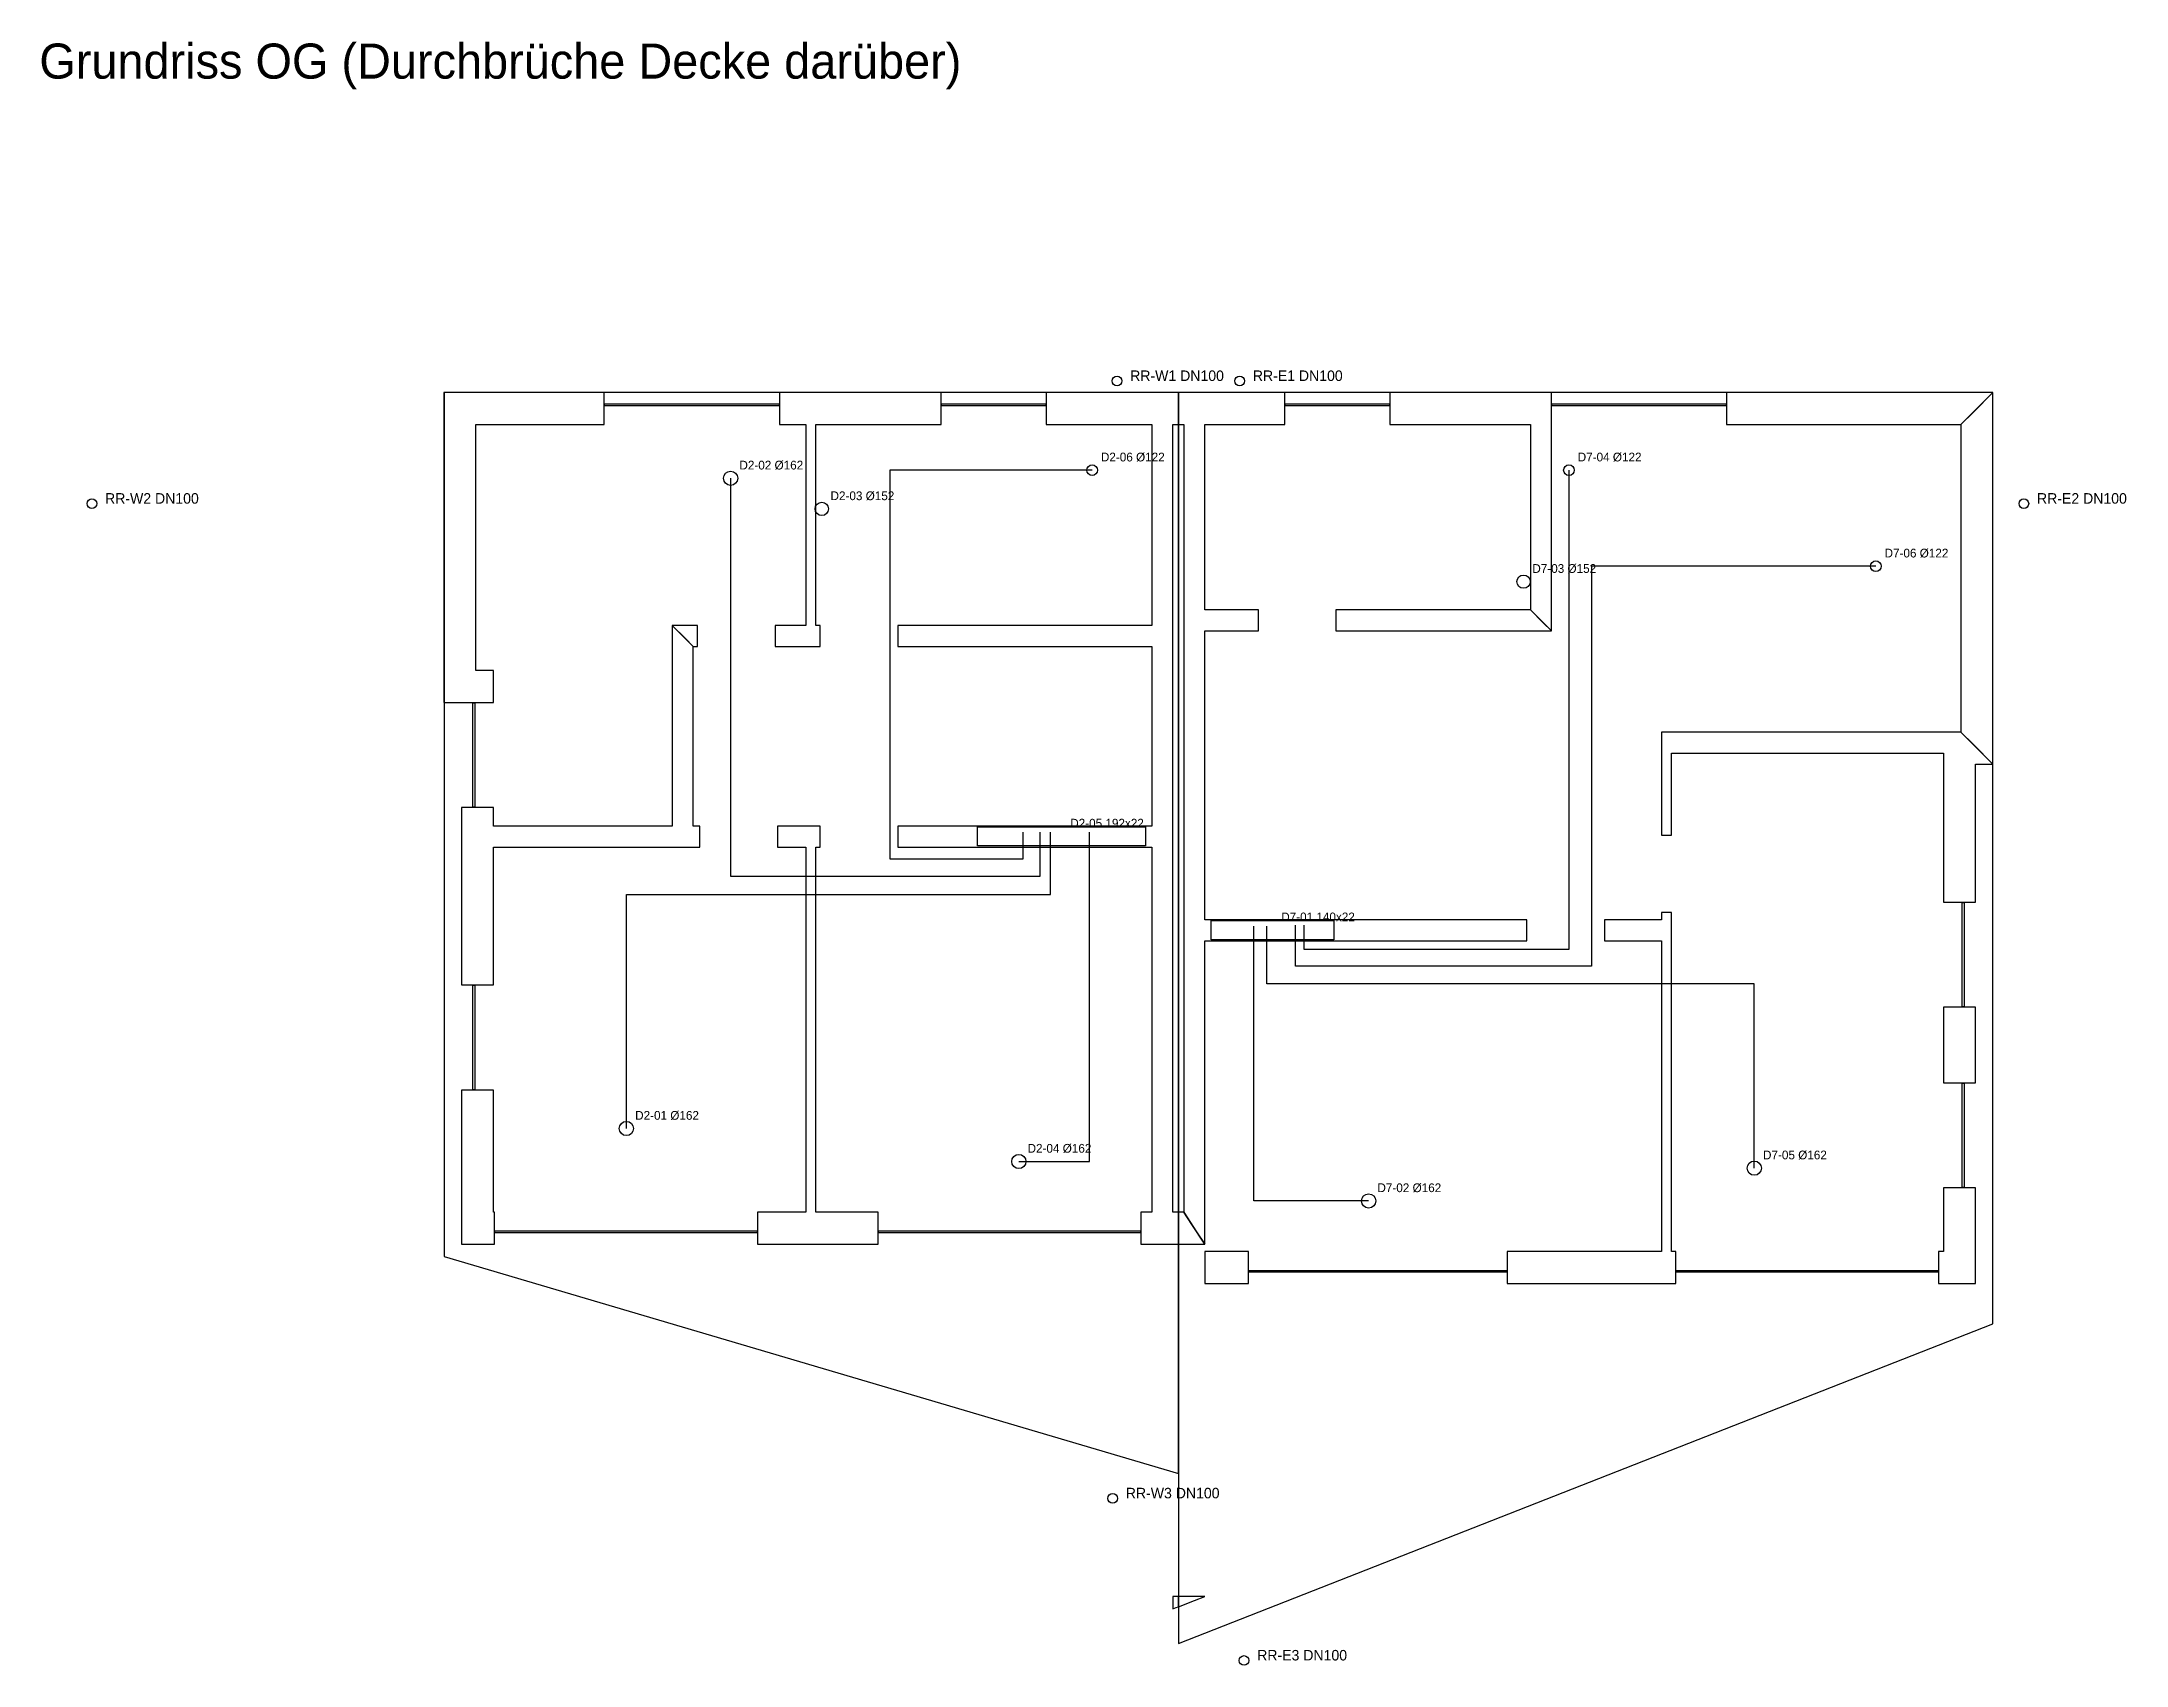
# Model space of a CAD drawing. Header units: metres. Extents: x -13 to 95, y -44 to 4.
# Drawn here: x -12.97 to 10.82, y -44.1 to -25.58 of the extents above; entities that cross this region are included whole.
import ezdxf

# ---------------------------------------------------------------- set-up
doc = ezdxf.new("R2010")
doc.units = ezdxf.units.M
for name, color, linetype in [('DECKENRAND', 1, 'Continuous'), ('DURCHBRUCH', 1, 'Continuous'), ('LUEFTUNG_IN_DECKE', 4, 'Continuous'), ('RW_VORSCHLAG', 150, 'Continuous'), ('SCHACHT', 30, 'Continuous'), ('TEXT', 7, 'Continuous'), ('VERGLASUNG', 5, 'Continuous'), ('WAND', 7, 'Continuous')]:
    doc.layers.add(name, color=color, linetype=linetype)

msp = doc.modelspace()

# ---------------------------------------------------------------- texts
at = {"layer": 'DURCHBRUCH'}
for s, p in [('D2-02 Ø162', (-5.01, -30.46)), ('D2-06 Ø122', (-0.884, -30.368)), ('D7-04 Ø122', (4.558, -30.368)), ('D2-03 Ø152', (-3.97, -30.81)), ('D7-06 Ø122', (8.06, -31.464)), ('D7-03 Ø152', (4.04, -31.64)), ('D2-05 192x22', (-1.234, -34.546)), ('D7-01 140x22', (1.174, -35.616)), ('D2-01 Ø162', (-6.2, -37.88)), ('D2-04 Ø162', (-1.721, -38.256)), ('D7-05 Ø162', (6.673, -38.332)), ('D7-02 Ø162', (2.272, -38.706))]:
    msp.add_text(s, height=0.1, dxfattribs=at).set_placement(p)
at = {"layer": 'RW_VORSCHLAG'}
for s, p in [('RR-W1 DN100', (-0.55, -29.45)), ('RR-E1 DN100', (0.85, -29.45)), ('RR-W2 DN100', (-12.25, -30.85)), ('RR-E2 DN100', (9.8, -30.85)), ('RR-W3 DN100', (-0.6, -42.2)), ('RR-E3 DN100', (0.9, -44.05))]:
    msp.add_text(s, height=0.12, dxfattribs=at).set_placement(p)
at = {"layer": 'TEXT'}
msp.add_text('Grundriss OG (Durchbrüche Decke darüber)', height=0.4, dxfattribs=at).set_placement((-13, -26))

# ---------------------------------------------------------------- linework, layer by layer
at = {"layer": 'DECKENRAND'}
for points in [[(-8.381, -29.581), (-8.381, -29.581), (-8.381, -29.581), (-8.381, -39.441), (-8.381, -39.441), (-8.381, -39.441), (0, -41.916), (0, -41.916), (0, -41.916), (0, -41.916), (0, -29.581), (0, -29.581), (0, -29.581), (-8.381, -29.581), (-8.381, -29.581)], [(0, -43.857), (0, -43.857), (0, -43.857), (0, -43.857), (9.297, -40.208), (9.297, -40.208), (9.297, -40.208), (9.297, -29.581), (9.297, -29.581), (9.297, -29.581), (9.297, -29.581), (9.297, -29.581), (0, -29.581), (0, -29.581), (0, -29.581), (0, -29.581), (0, -29.581), (0, -43.857)]]:
    msp.add_lwpolyline(points, close=True, dxfattribs=at)
at = {"layer": 'DURCHBRUCH'}
for points in [[(-2.293, -34.536), (-0.375, -34.536), (-0.375, -34.756), (-2.293, -34.756)], [(0.375, -35.606), (1.773, -35.606), (1.773, -35.826), (0.375, -35.826)]]:
    msp.add_lwpolyline(points, close=True, dxfattribs=at)
for centre, radius in [((-0.984, -30.468), 0.061), ((4.458, -30.468), 0.061), ((-5.11, -30.56), 0.081), ((-4.07, -30.91), 0.076), ((7.96, -31.564), 0.061), ((3.94, -31.74), 0.076), ((-6.3, -37.98), 0.081), ((-1.821, -38.356), 0.081), ((6.573, -38.432), 0.081), ((2.172, -38.806), 0.081)]:
    msp.add_circle(centre, radius, dxfattribs=at)
at = {"layer": 'LUEFTUNG_IN_DECKE'}
for p, q in [((-5.11, -30.56), (-5.11, -35.1)), ((-0.984, -30.468), (-3.292, -30.468)), ((-3.292, -30.468), (-3.292, -34.902)), ((4.458, -30.468), (4.458, -35.937)), ((7.96, -31.564), (4.714, -31.564)), ((4.714, -31.564), (4.714, -36.128)), ((-1.77, -34.902), (-1.77, -34.6)), ((-1.576, -35.1), (-1.576, -34.6)), ((-1.458, -35.31), (-1.458, -34.6)), ((-1.014, -38.356), (-1.014, -34.6)), ((-3.292, -34.902), (-1.77, -34.902)), ((-5.11, -35.1), (-1.576, -35.1)), ((-6.3, -37.98), (-6.3, -35.31)), ((-6.3, -35.31), (-1.458, -35.31)), ((0.861, -38.806), (0.861, -35.67)), ((1.009, -36.328), (1.009, -35.67)), ((1.336, -36.128), (1.336, -35.661)), ((1.436, -35.937), (1.436, -35.661)), ((4.714, -36.128), (1.336, -36.128)), ((4.458, -35.937), (1.436, -35.937)), ((6.573, -36.328), (1.009, -36.328)), ((6.573, -38.432), (6.573, -36.328)), ((-1.821, -38.356), (-1.014, -38.356)), ((2.172, -38.806), (0.861, -38.806))]:
    msp.add_line(p, q, dxfattribs=at)
at = {"layer": 'RW_VORSCHLAG'}
for centre in [(-0.7, -29.45), (0.7, -29.45), (-12.4, -30.85), (9.65, -30.85), (-0.75, -42.2), (0.75, -44.05)]:
    msp.add_circle(centre, 0.055, dxfattribs=at)
at = {"layer": 'SCHACHT'}
for points in [[(-2.293, -34.536), (-0.375, -34.536), (-0.375, -34.756), (-2.293, -34.756)], [(0.375, -35.606), (1.773, -35.606), (1.773, -35.826), (0.375, -35.826)]]:
    msp.add_lwpolyline(points, close=True, dxfattribs=at)
at = {"layer": 'VERGLASUNG'}
for p, q in [((-6.548, -29.723), (-6.548, -29.71)), ((-6.548, -29.71), (-5.74, -29.71)), ((-6.548, -29.732), (-6.548, -29.723)), ((-5.365, -29.732), (-6.548, -29.732)), ((-5.74, -29.71), (-4.556, -29.71)), ((-4.556, -29.732), (-5.365, -29.732)), ((-4.556, -29.71), (-4.556, -29.719)), ((-4.556, -29.719), (-4.556, -29.732)), ((-2.705, -29.723), (-2.705, -29.71)), ((-2.705, -29.71), (-2.221, -29.71)), ((-2.705, -29.732), (-2.705, -29.723)), ((-1.996, -29.732), (-2.705, -29.732)), ((-2.221, -29.71), (-1.513, -29.71)), ((-1.513, -29.732), (-1.996, -29.732)), ((-1.513, -29.71), (-1.513, -29.719)), ((-1.513, -29.719), (-1.513, -29.732)), ((1.218, -29.723), (1.218, -29.71)), ((1.218, -29.71), (1.704, -29.71)), ((1.218, -29.732), (1.218, -29.723)), ((1.924, -29.732), (1.218, -29.732)), ((1.704, -29.71), (2.41, -29.71)), ((2.41, -29.732), (1.924, -29.732)), ((2.41, -29.71), (2.41, -29.719)), ((2.41, -29.719), (2.41, -29.732)), ((4.262, -29.723), (4.262, -29.71)), ((4.262, -29.71), (5.075, -29.71)), ((4.262, -29.732), (4.262, -29.723)), ((5.441, -29.732), (4.262, -29.732)), ((5.075, -29.71), (6.254, -29.71)), ((6.254, -29.732), (5.441, -29.732)), ((6.254, -29.71), (6.254, -29.719)), ((6.254, -29.719), (6.254, -29.732)), ((-8.053, -33.83), (-8.053, -33.121)), ((-8.053, -33.121), (-8.043, -33.121)), ((-8.043, -33.121), (-8.03, -33.121)), ((-8.03, -33.121), (-8.03, -33.605)), ((-8.03, -33.605), (-8.03, -34.313)), ((-8.053, -34.313), (-8.053, -33.83)), ((-8.039, -34.313), (-8.053, -34.313)), ((-8.03, -34.313), (-8.039, -34.313)), ((8.947, -36.107), (8.947, -35.401)), ((8.947, -35.401), (8.956, -35.401)), ((8.956, -35.401), (8.969, -35.401)), ((8.969, -35.401), (8.969, -35.887)), ((8.969, -35.887), (8.969, -36.593)), ((8.947, -36.593), (8.947, -36.107)), ((-8.053, -37.053), (-8.053, -36.345)), ((-8.053, -36.345), (-8.043, -36.345)), ((-8.043, -36.345), (-8.03, -36.345)), ((-8.03, -36.345), (-8.03, -36.828)), ((8.96, -36.593), (8.947, -36.593)), ((8.969, -36.593), (8.96, -36.593)), ((-8.03, -36.828), (-8.03, -37.537)), ((-8.053, -37.537), (-8.053, -37.053)), ((-8.039, -37.537), (-8.053, -37.537)), ((-8.03, -37.537), (-8.039, -37.537)), ((8.947, -38.168), (8.947, -37.462)), ((8.947, -37.462), (8.956, -37.462)), ((8.956, -37.462), (8.969, -37.462)), ((8.969, -37.462), (8.969, -37.948)), ((8.969, -37.948), (8.969, -38.654)), ((8.947, -38.654), (8.947, -38.168)), ((8.96, -38.654), (8.947, -38.654)), ((8.969, -38.654), (8.96, -38.654)), ((-7.801, -39.149), (-6.587, -39.149)), ((-7.801, -39.162), (-7.801, -39.149)), ((-7.801, -39.171), (-7.801, -39.162)), ((-6.023, -39.171), (-7.801, -39.171)), ((-6.587, -39.149), (-4.809, -39.149)), ((-4.809, -39.171), (-6.023, -39.171)), ((-4.809, -39.149), (-4.809, -39.158)), ((-4.809, -39.158), (-4.809, -39.171)), ((-3.424, -39.149), (-2.209, -39.149)), ((-3.424, -39.162), (-3.424, -39.149)), ((-3.424, -39.171), (-3.424, -39.162)), ((-1.645, -39.171), (-3.424, -39.171)), ((-2.209, -39.149), (-0.431, -39.149)), ((-0.431, -39.171), (-1.645, -39.171)), ((-0.431, -39.149), (-0.431, -39.158)), ((-0.431, -39.158), (-0.431, -39.171)), ((0.806, -39.599), (2.006, -39.599)), ((0.806, -39.612), (0.806, -39.599)), ((0.806, -39.621), (0.806, -39.612)), ((2.547, -39.621), (0.806, -39.621)), ((2.006, -39.599), (3.747, -39.599)), ((3.747, -39.621), (2.547, -39.621)), ((3.747, -39.599), (3.747, -39.608)), ((3.747, -39.608), (3.747, -39.621)), ((5.68, -39.599), (6.901, -39.599)), ((5.68, -39.612), (5.68, -39.599)), ((5.68, -39.621), (5.68, -39.612)), ((7.452, -39.621), (5.68, -39.621)), ((6.901, -39.599), (8.672, -39.599)), ((8.672, -39.621), (7.452, -39.621)), ((8.672, -39.599), (8.672, -39.608)), ((8.672, -39.608), (8.672, -39.621))]:
    msp.add_line(p, q, dxfattribs=at)
at = {"layer": 'WAND'}
for points in [[(-8.034, -33.117), (-7.816, -33.117), (-7.816, -32.893), (-7.816, -32.752), (-7.939, -32.752), (-8.017, -32.752), (-8.017, -31.029), (-8.017, -29.946), (-7.117, -29.946), (-6.553, -29.946), (-6.553, -29.722), (-6.553, -29.581), (-7.676, -29.581), (-8.382, -29.581), (-8.382, -31.754), (-8.382, -33.117), (-8.034, -33.117)], [(-4.088, -32.479), (-4.088, -32.331), (-4.088, -32.239), (-4.138, -32.239), (-4.138, -30.83), (-4.138, -29.946), (-3.42, -29.946), (-2.709, -29.946), (-2.709, -29.722), (-2.709, -29.581), (-3.841, -29.581), (-4.553, -29.581), (-4.553, -29.805), (-4.553, -29.946), (-4.253, -29.946), (-4.253, -31.355), (-4.253, -32.239), (-4.404, -32.239), (-4.603, -32.239), (-4.603, -32.386), (-4.603, -32.479), (-4.286, -32.479), (-4.088, -32.479)], [(-0.582, -29.946), (-0.302, -29.946), (-0.302, -32.239), (-2.084, -32.239), (-3.203, -32.239), (-3.203, -32.386), (-3.203, -32.479), (-1.421, -32.479), (-0.302, -32.479), (-0.302, -34.529), (-2.084, -34.529), (-3.203, -34.529), (-3.203, -34.676), (-3.203, -34.769), (-1.421, -34.769), (-0.302, -34.769), (-0.302, -35.591), (-0.302, -38.935), (-0.427, -38.935), (-0.427, -39.159), (-0.427, -39.3), (-0.165, -39.3), (0, -39.3), (0, -39.076), (0, -38.935), (-0.062, -38.935), (-0.062, -33.49), (-0.062, -29.946), (0, -29.946), (0, -29.722), (0, -29.581), (-0.927, -29.581), (-1.509, -29.581), (-1.509, -29.805), (-1.509, -29.946), (-0.582, -29.946)], [(1.214, -29.723), (1.214, -29.581), (0.509, -29.581), (0.062, -29.581), (0.024, -29.581), (0, -29.581), (0, -29.805), (0, -29.946), (0.038, -29.946), (0.062, -29.946), (0.062, -35.451), (0.062, -38.935), (0.209, -39.159), (0.302, -39.3), (0.302, -35.837), (2.553, -35.837), (3.978, -35.837), (3.978, -35.69), (3.978, -35.597), (1.727, -35.597), (0.302, -35.597), (0.302, -33.572), (0.302, -32.301), (0.676, -32.301), (0.913, -32.301), (0.913, -32.154), (0.913, -32.061), (0.539, -32.061), (0.302, -32.061), (0.302, -29.946), (0.768, -29.946), (1.214, -29.946), (1.214, -29.723)], [(2.414, -29.581), (2.414, -29.805), (2.414, -29.946), (3.543, -29.946), (4.018, -29.946), (4.018, -30.559), (4.018, -30.946), (4.018, -31.017), (4.018, -31.061), (4.018, -31.674), (4.018, -32.061), (4.165, -32.208), (4.258, -32.301), (4.258, -31.542), (4.258, -31.061), (4.258, -30.991), (4.258, -30.946), (4.258, -30.334), (4.258, -29.946), (4.258, -29.723), (4.258, -29.581), (3.129, -29.581), (2.414, -29.581)], [(8.932, -29.946), (9.156, -29.723), (9.297, -29.581), (7.436, -29.581), (6.258, -29.581), (6.258, -29.805), (6.258, -29.946), (7.896, -29.946), (8.932, -29.946)], [(9.297, -29.581), (9.074, -29.805), (8.932, -29.946), (8.932, -32.096), (8.932, -33.457), (9.156, -33.681), (9.297, -33.822), (9.297, -31.225), (9.297, -29.581)], [(4.258, -32.301), (4.111, -32.154), (4.018, -32.061), (2.659, -32.061), (1.798, -32.061), (1.798, -32.208), (1.798, -32.301), (3.305, -32.301), (4.258, -32.301)], [(-7.816, -34.318), (-8.041, -34.318), (-8.181, -34.318), (-8.181, -35.56), (-8.181, -36.341), (-7.957, -36.341), (-7.816, -36.341), (-7.816, -35.098), (-7.816, -34.769), (-6.369, -34.769), (-5.461, -34.769), (-5.461, -34.621), (-5.461, -34.529), (-5.537, -34.529), (-5.537, -33.269), (-5.537, -32.479), (-5.685, -32.331), (-5.777, -32.239), (-5.777, -33.646), (-5.777, -34.529), (-6.908, -34.529), (-7.816, -34.529), (-7.816, -34.318)], [(-5.507, -32.479), (-5.487, -32.479), (-5.487, -32.331), (-5.487, -32.239), (-5.666, -32.239), (-5.777, -32.239), (-5.63, -32.386), (-5.537, -32.479), (-5.507, -32.479)], [(9.074, -33.599), (8.932, -33.457), (8.81, -33.457), (8.732, -33.457), (6.761, -33.457), (5.513, -33.457), (5.513, -34.176), (5.513, -34.631), (5.583, -34.631), (5.628, -34.631), (5.628, -34.059), (5.628, -33.697), (7.529, -33.697), (8.732, -33.697), (8.732, -33.822), (8.732, -34.787), (8.732, -35.397), (8.956, -35.397), (9.098, -35.397), (9.098, -34.432), (9.098, -33.822), (9.297, -33.822), (9.074, -33.599)], [(-4.388, -34.529), (-4.576, -34.529), (-4.576, -34.676), (-4.576, -34.769), (-4.276, -34.769), (-4.253, -34.769), (-4.253, -37.328), (-4.253, -38.935), (-4.274, -38.935), (-4.805, -38.935), (-4.805, -39.159), (-4.805, -39.3), (-3.959, -39.3), (-3.428, -39.3), (-3.428, -39.076), (-3.428, -38.935), (-4.138, -38.935), (-4.138, -36.376), (-4.138, -34.769), (-4.088, -34.769), (-4.088, -34.621), (-4.088, -34.529), (-4.388, -34.529)], [(5.513, -39.385), (4.497, -39.385), (3.751, -39.385), (3.751, -39.608), (3.751, -39.75), (4.93, -39.75), (5.676, -39.75), (5.676, -39.526), (5.676, -39.385), (5.628, -39.385), (5.628, -37.015), (5.628, -35.516), (5.557, -35.516), (5.513, -35.516), (5.513, -35.597), (5.114, -35.597), (4.862, -35.597), (4.862, -35.744), (4.862, -35.837), (5.261, -35.837), (5.513, -35.837), (5.513, -37.885), (5.513, -39.385)], [(8.732, -36.597), (8.732, -37.124), (8.732, -37.458), (8.956, -37.458), (9.098, -37.458), (9.098, -36.931), (9.098, -36.597), (8.874, -36.597), (8.732, -36.597)], [(-8.181, -37.541), (-8.181, -38.621), (-8.181, -39.3), (-7.95, -39.3), (-7.805, -39.3), (-7.805, -39.076), (-7.805, -38.935), (-7.812, -38.935), (-7.816, -38.935), (-7.816, -38.078), (-7.816, -37.541), (-8.041, -37.541), (-8.181, -37.541)], [(8.732, -38.658), (8.732, -39.103), (8.732, -39.385), (8.698, -39.385), (8.676, -39.385), (8.676, -39.608), (8.676, -39.75), (8.934, -39.75), (9.098, -39.75), (9.098, -39.081), (9.098, -38.658), (8.874, -38.658), (8.732, -38.658)], [(0, -38.935), (0, -39.159), (0, -39.3), (0.185, -39.3), (0.302, -39.3), (0.155, -39.076), (0.062, -38.935), (0.024, -38.935), (0, -38.935)], [(0.802, -39.385), (0.496, -39.385), (0.302, -39.385), (0.302, -39.608), (0.302, -39.75), (0.609, -39.75), (0.802, -39.75), (0.802, -39.526), (0.802, -39.385)], [(0, -43.438), (0, -43.364), (0, -43.319), (-0.038, -43.319), (-0.062, -43.319), (-0.062, -43.407), (-0.062, -43.462), (-0.024, -43.447), (0, -43.438)], [(0, -43.391), (0, -43.438), (0.185, -43.365), (0.302, -43.319), (0.117, -43.319), (0, -43.319), (0, -43.391)]]:
    msp.add_lwpolyline(points, close=True, dxfattribs=at)

msp.set_redraw_order([(e.dxf.handle, doc.entitydb.next_handle()) for e in msp.query("TEXT MTEXT ATTDEF DIMENSION ARC_DIMENSION")])  # texts and dimensions are drawn at this point

doc.saveas('drawing.dxf')
